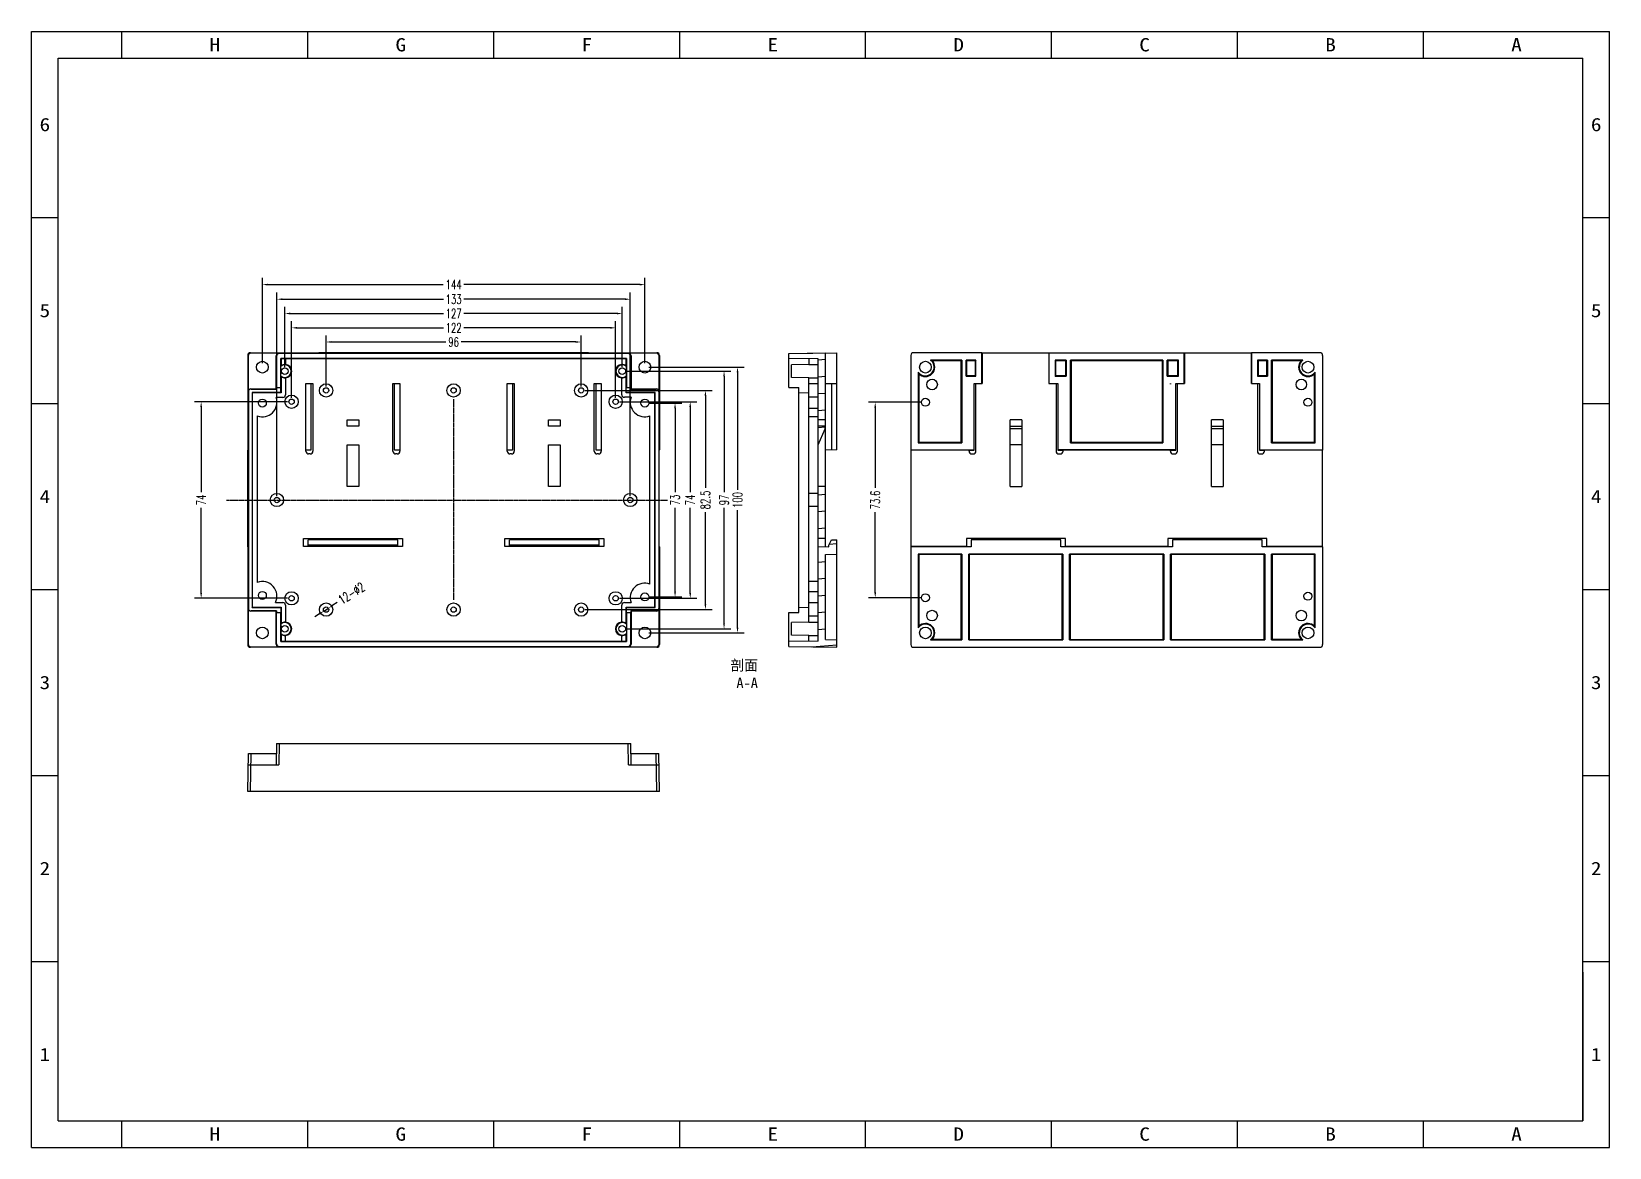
# Model space of a CAD drawing. Header units: millimetres. Extents: x -2018 to 1793, y 1393 to 1813.
# Drawn here: x -830 to -236, y 1393 to 1813 of the extents above; entities that cross this region are included whole.
import ezdxf
from ezdxf.enums import TextEntityAlignment as Align

# ---------------------------------------------------------------- set-up
doc = ezdxf.new("R2010")
doc.units = ezdxf.units.MM
doc.linetypes.add('CENTER', pattern=[0.6, 0.375, -0.075, 0.075, -0.075])
doc.styles.add('romans', font='romans.shx', dxfattribs={"width": 0.67, "bigfont": 'fangsong.shx'})
doc.styles.add('TEXTSTYLE_0', font='txt', dxfattribs={"width": 0.8})
doc.dimstyles.new('MSTD', dxfattribs={"dimtxt": 3.5, "dimasz": 2, "dimexe": 2.5, "dimexo": 1.5, "dimgap": 1, "dimtad": 0, "dimdsep": 46, "dimtxsty": 'romans', "dimcen": 0, "dimclrd": 5, "dimclre": 5, "dimclrt": 3, "dimadec": 1, "dimazin": 0, "dimtfac": 0.5, "dimtmove": 0, "dimatfit": 3, "dimfxl": 1, "dimarcsym": 0})

msp = doc.modelspace()

# ---------------------------------------------------------------- texts
at = {"color": 2, "linetype": 'Continuous', "insert": (-556.187, 1576.137), "char_height": 3.9688, "width": 19.05, "attachment_point": 3}
msp.add_mtext('剖面 A-A', dxfattribs=at)

# ---------------------------------------------------------------- blocks, each defined once
blk = doc.blocks.new('*D147')
at = {"color": 5, "lineweight": -2}
for p, q in [((-1128.89, -1078.18), (-1128.89, -1046.1)), ((-1126.89, -1048.6), (-1060.79, -1048.6)), ((-986.89, -1048.6), (-1052.99, -1048.6)), ((-984.89, -1078.18), (-984.89, -1046.1))]:
    blk.add_line(p, q, dxfattribs=at)
at = {"color": 5}
for points in [[(-1126.89, -1048.27), (-1126.89, -1048.94), (-1128.89, -1048.6)], [(-986.89, -1048.27), (-986.89, -1048.94), (-984.89, -1048.6)]]:
    blk.add_solid(points, dxfattribs=at)
at = {"layer": 'Defpoints', "color": 0}
for p in [(-984.89, -1048.6), (-1128.89, -1079.68), (-984.89, -1079.68)]:
    blk.add_point(p, dxfattribs=at)
at = {"color": 3, "insert": (-1056.89, -1048.6), "char_height": 3.5, "attachment_point": 5, "style": 'romans'}
blk.add_mtext('144', dxfattribs=at)
blk = doc.blocks.new('*D148')
at = {"color": 5, "lineweight": -2}
for p, q in [((-983.39, -1079.68), (-947.51, -1079.68)), ((-950.01, -1081.68), (-950.01, -1125.83)), ((-950.01, -1177.67), (-950.01, -1133.52)), ((-983.39, -1179.67), (-947.51, -1179.67))]:
    blk.add_line(p, q, dxfattribs=at)
at = {"color": 5}
for points in [[(-950.34, -1081.68), (-949.68, -1081.68), (-950.01, -1079.68)], [(-950.34, -1177.67), (-949.68, -1177.67), (-950.01, -1179.67)]]:
    blk.add_solid(points, dxfattribs=at)
at = {"layer": 'Defpoints', "color": 0}
for p in [(-984.89, -1079.68), (-984.89, -1179.67), (-950.01, -1179.67)]:
    blk.add_point(p, dxfattribs=at)
at = {"color": 3, "insert": (-950.01, -1129.67), "char_height": 3.5, "attachment_point": 5, "rotation": 90, "style": 'romans'}
blk.add_mtext('100', dxfattribs=at)
blk = doc.blocks.new('*D149')
at = {"color": 5, "lineweight": -2}
for p, q in [((-983.39, -1093.18), (-971.03, -1093.18)), ((-973.53, -1095.18), (-973.53, -1126.78)), ((-973.53, -1164.17), (-973.53, -1132.57)), ((-983.39, -1166.17), (-971.03, -1166.17))]:
    blk.add_line(p, q, dxfattribs=at)
at = {"color": 5}
for points in [[(-973.87, -1095.18), (-973.2, -1095.18), (-973.53, -1093.18)], [(-973.87, -1164.17), (-973.2, -1164.17), (-973.53, -1166.17)]]:
    blk.add_solid(points, dxfattribs=at)
at = {"layer": 'Defpoints', "color": 0}
for p in [(-984.89, -1093.18), (-984.89, -1166.17), (-973.53, -1166.17)]:
    blk.add_point(p, dxfattribs=at)
at = {"color": 3, "insert": (-973.53, -1129.67), "char_height": 3.5, "attachment_point": 5, "rotation": 90, "style": 'romans'}
blk.add_mtext('73', dxfattribs=at)
blk = doc.blocks.new('*D150')
at = {"color": 5, "lineweight": -2}
for p, q in [((-880.77, -1092.88), (-900.67, -1092.88)), ((-898.17, -1094.88), (-898.17, -1125.1)), ((-898.17, -1164.47), (-898.17, -1134.25)), ((-880.77, -1166.47), (-900.67, -1166.47))]:
    blk.add_line(p, q, dxfattribs=at)
at = {"color": 5}
for points in [[(-898.51, -1094.88), (-897.84, -1094.88), (-898.17, -1092.88)], [(-898.51, -1164.47), (-897.84, -1164.47), (-898.17, -1166.47)]]:
    blk.add_solid(points, dxfattribs=at)
at = {"layer": 'Defpoints', "color": 0}
for p in [(-879.27, -1092.88), (-898.17, -1166.47), (-879.27, -1166.47)]:
    blk.add_point(p, dxfattribs=at)
at = {"color": 3, "insert": (-898.17, -1129.67), "char_height": 3.5, "attachment_point": 5, "rotation": 90, "style": 'romans'}
blk.add_mtext('73.6', dxfattribs=at)
blk = doc.blocks.new('*D151')
at = {"color": 5, "lineweight": -2}
for p, q in [((-1119.39, -1092.67), (-1154.43, -1092.67)), ((-1151.93, -1094.67), (-1151.93, -1126.72)), ((-1151.93, -1164.67), (-1151.93, -1132.63)), ((-1119.39, -1166.67), (-1154.43, -1166.67))]:
    blk.add_line(p, q, dxfattribs=at)
at = {"color": 5}
for points in [[(-1152.27, -1094.67), (-1151.6, -1094.67), (-1151.93, -1092.67)], [(-1152.27, -1164.67), (-1151.6, -1164.67), (-1151.93, -1166.67)]]:
    blk.add_solid(points, dxfattribs=at)
at = {"layer": 'Defpoints', "color": 0}
for p in [(-1117.89, -1092.67), (-1151.93, -1166.67), (-1117.89, -1166.67)]:
    blk.add_point(p, dxfattribs=at)
at = {"color": 3, "insert": (-1151.93, -1129.67), "char_height": 3.5, "attachment_point": 5, "rotation": 90, "style": 'romans'}
blk.add_mtext('74', dxfattribs=at)
blk = doc.blocks.new('*D152')
at = {"color": 5, "lineweight": -2}
for p, q in [((-994.39, -1092.67), (-965.32, -1092.67)), ((-967.82, -1094.67), (-967.82, -1126.72)), ((-967.82, -1164.67), (-967.82, -1132.63)), ((-994.39, -1166.67), (-965.32, -1166.67))]:
    blk.add_line(p, q, dxfattribs=at)
at = {"color": 5}
for points in [[(-968.16, -1094.67), (-967.49, -1094.67), (-967.82, -1092.67)], [(-968.16, -1164.67), (-967.49, -1164.67), (-967.82, -1166.67)]]:
    blk.add_solid(points, dxfattribs=at)
at = {"layer": 'Defpoints', "color": 0}
for p in [(-995.89, -1092.67), (-995.89, -1166.67), (-967.82, -1166.67)]:
    blk.add_point(p, dxfattribs=at)
at = {"color": 3, "insert": (-967.82, -1129.67), "char_height": 3.5, "attachment_point": 5, "rotation": 90, "style": 'romans'}
blk.add_mtext('74', dxfattribs=at)
blk = doc.blocks.new('*D153')
at = {"color": 5, "lineweight": -2}
for p, q in [((-1007.39, -1088.42), (-959.6, -1088.42)), ((-962.1, -1090.42), (-962.1, -1125.1)), ((-962.1, -1168.92), (-962.1, -1134.25)), ((-1007.39, -1170.92), (-959.6, -1170.92))]:
    blk.add_line(p, q, dxfattribs=at)
at = {"color": 5}
for points in [[(-962.43, -1090.42), (-961.76, -1090.42), (-962.1, -1088.42)], [(-962.43, -1168.92), (-961.76, -1168.92), (-962.1, -1170.92)]]:
    blk.add_solid(points, dxfattribs=at)
at = {"layer": 'Defpoints', "color": 0}
for p in [(-1008.89, -1088.42), (-1008.89, -1170.92), (-962.1, -1170.92)]:
    blk.add_point(p, dxfattribs=at)
at = {"color": 3, "insert": (-962.1, -1129.67), "char_height": 3.5, "attachment_point": 5, "rotation": 90, "style": 'romans'}
blk.add_mtext('82.5', dxfattribs=at)
blk = doc.blocks.new('*D154')
at = {"color": 5, "lineweight": -2}
for p, q in [((-991.89, -1081.17), (-952.58, -1081.17)), ((-955.08, -1083.17), (-955.08, -1126.78)), ((-955.08, -1176.17), (-955.08, -1132.57)), ((-991.89, -1178.17), (-952.58, -1178.17))]:
    blk.add_line(p, q, dxfattribs=at)
at = {"color": 5}
for points in [[(-955.41, -1083.17), (-954.75, -1083.17), (-955.08, -1081.17)], [(-955.41, -1176.17), (-954.75, -1176.17), (-955.08, -1178.17)]]:
    blk.add_solid(points, dxfattribs=at)
at = {"layer": 'Defpoints', "color": 0}
for p in [(-993.39, -1081.17), (-993.39, -1178.17), (-955.08, -1178.17)]:
    blk.add_point(p, dxfattribs=at)
at = {"color": 3, "insert": (-955.08, -1129.67), "char_height": 3.5, "attachment_point": 5, "rotation": 90, "style": 'romans'}
blk.add_mtext('97', dxfattribs=at)
blk = doc.blocks.new('*D155')
at = {"color": 5, "lineweight": -2}
for p, q in [((-1120.39, -1079.67), (-1120.39, -1056.99)), ((-993.39, -1079.67), (-993.39, -1056.99)), ((-1118.39, -1059.49), (-1060.74, -1059.49)), ((-995.39, -1059.49), (-1053.04, -1059.49))]:
    blk.add_line(p, q, dxfattribs=at)
at = {"color": 5}
for points in [[(-1118.39, -1059.15), (-1118.39, -1059.82), (-1120.39, -1059.49)], [(-995.39, -1059.15), (-995.39, -1059.82), (-993.39, -1059.49)]]:
    blk.add_solid(points, dxfattribs=at)
at = {"layer": 'Defpoints', "color": 0}
for p in [(-993.39, -1059.49), (-1120.39, -1081.17), (-993.39, -1081.17)]:
    blk.add_point(p, dxfattribs=at)
at = {"color": 3, "insert": (-1056.89, -1059.49), "char_height": 3.5, "attachment_point": 5, "style": 'romans'}
blk.add_mtext('127', dxfattribs=at)
blk = doc.blocks.new('*D156')
at = {"color": 5, "lineweight": -2}
for p, q in [((-1123.39, -1128.17), (-1123.39, -1051.6)), ((-1121.39, -1054.1), (-1060.74, -1054.1)), ((-992.39, -1054.1), (-1053.04, -1054.1)), ((-990.39, -1128.17), (-990.39, -1051.6))]:
    blk.add_line(p, q, dxfattribs=at)
at = {"color": 5}
for points in [[(-1121.39, -1053.77), (-1121.39, -1054.44), (-1123.39, -1054.1)], [(-992.39, -1053.77), (-992.39, -1054.44), (-990.39, -1054.1)]]:
    blk.add_solid(points, dxfattribs=at)
at = {"layer": 'Defpoints', "color": 0}
for p in [(-990.39, -1054.1), (-1123.39, -1129.67), (-990.39, -1129.67)]:
    blk.add_point(p, dxfattribs=at)
at = {"color": 3, "insert": (-1056.89, -1054.1), "char_height": 3.5, "attachment_point": 5, "style": 'romans'}
blk.add_mtext('133', dxfattribs=at)
blk = doc.blocks.new('*D21')
at = {"color": 5, "lineweight": -2}
for p, q in [((-1117.89, -1091.17), (-1117.89, -1062.37)), ((-995.89, -1091.17), (-995.89, -1062.37)), ((-1115.89, -1064.87), (-1060.74, -1064.87)), ((-997.89, -1064.87), (-1053.04, -1064.87))]:
    blk.add_line(p, q, dxfattribs=at)
at = {"color": 5}
for points in [[(-1115.89, -1064.54), (-1115.89, -1065.2), (-1117.89, -1064.87)], [(-997.89, -1064.54), (-997.89, -1065.2), (-995.89, -1064.87)]]:
    blk.add_solid(points, dxfattribs=at)
at = {"layer": 'Defpoints', "color": 0}
for p in [(-995.89, -1064.87), (-1117.89, -1092.67), (-995.89, -1092.67)]:
    blk.add_point(p, dxfattribs=at)
at = {"color": 3, "insert": (-1056.89, -1064.87), "char_height": 3.5, "attachment_point": 5, "style": 'romans'}
blk.add_mtext('122', dxfattribs=at)
blk = doc.blocks.new('*D157')
at = {"color": 5, "lineweight": -2}
for p, q in [((-1104.89, -1086.92), (-1104.89, -1067.7)), ((-1008.89, -1086.92), (-1008.89, -1067.7)), ((-1102.89, -1070.2), (-1059.79, -1070.2)), ((-1010.89, -1070.2), (-1053.99, -1070.2))]:
    blk.add_line(p, q, dxfattribs=at)
at = {"color": 5}
for points in [[(-1102.89, -1069.87), (-1102.89, -1070.53), (-1104.89, -1070.2)], [(-1010.89, -1069.87), (-1010.89, -1070.53), (-1008.89, -1070.2)]]:
    blk.add_solid(points, dxfattribs=at)
at = {"layer": 'Defpoints', "color": 0}
for p in [(-1008.89, -1070.2), (-1104.89, -1088.42), (-1008.89, -1088.42)]:
    blk.add_point(p, dxfattribs=at)
at = {"color": 3, "insert": (-1056.89, -1070.2), "char_height": 3.5, "attachment_point": 5, "style": 'romans'}
blk.add_mtext('96', dxfattribs=at)
blk = doc.blocks.new('*D97')
at = {"color": 5, "lineweight": -2}
for p, q in [((-1100.68, -1168.23), (-1102.36, -1169.31)), ((-1107.42, -1172.54), (-1109.1, -1173.62)), ((-1105.73, -1171.46), (-1104.05, -1170.39))]:
    blk.add_line(p, q, dxfattribs=at)
at = {"color": 5}
for points in [[(-1102.54, -1169.03), (-1102.18, -1169.59), (-1104.05, -1170.39)], [(-1107.59, -1172.26), (-1107.24, -1172.82), (-1105.73, -1171.46)]]:
    blk.add_solid(points, dxfattribs=at)
at = {"layer": 'Defpoints', "color": 0}
for p in [(-1105.73, -1171.46), (-1104.05, -1170.39)]:
    blk.add_point(p, dxfattribs=at)
at = {"color": 3, "insert": (-1095.32, -1164.8), "char_height": 3.5, "attachment_point": 5, "rotation": 32.64669, "style": 'romans'}
blk.add_mtext('12-∅2', dxfattribs=at)
blk = doc.blocks.new('SUN_6HWZ35TKK40GSGJE8VEUYAXIAKM')
at = {"color": 7, "linetype": 'Continuous'}
for p, q in [((-594, 420), (0, 420)), ((-594, 0), (-594, 420)), ((-560, 410), (-560, 420)), ((-490, 410), (-490, 420)), ((-420, 410), (-420, 420)), ((-350, 410), (-350, 420)), ((-280, 410), (-280, 420)), ((-210, 410), (-210, 420)), ((-140, 410), (-140, 420)), ((-70, 410), (-70, 420)), ((0, 0), (0, 420)), ((-584, 410), (-10, 410)), ((-584, 10), (-584, 410)), ((-10, 10), (-10, 410)), ((-594, 350), (-584, 350)), ((-10, 350), (0, 350)), ((-594, 280), (-584, 280)), ((-10, 280), (0, 280)), ((-594, 210), (-584, 210)), ((-10, 210), (0, 210)), ((-594, 140), (-584, 140)), ((-10, 140), (0, 140)), ((-594, 70), (-584, 70)), ((-10, 70), (0, 70)), ((-584, 10), (-10, 10)), ((-560, 0), (-560, 10)), ((-490, 0), (-490, 10)), ((-420, 0), (-420, 10)), ((-350, 0), (-350, 10)), ((-280, 0), (-280, 10)), ((-210, 0), (-210, 10)), ((-140, 0), (-140, 10)), ((-70, 0), (-70, 10)), ((-594, 0), (0, 0))]:
    blk.add_line(p, q, dxfattribs=at)
at = {"color": 2, "linetype": 'Continuous', "style": 'TEXTSTYLE_0'}
for s, width, p, p2 in [('H', 1.2, (-526.99, 412.53), (-522.99, 412.53)), ('G', 1.12, (-456.99, 412.53), (-452.99, 412.53)), ('F', 1.292308, (-386.99, 412.53), (-382.99, 412.53)), ('E', 1.292308, (-316.99, 412.53), (-312.99, 412.53)), ('D', 1.2, (-246.99, 412.53), (-242.99, 412.53)), ('C', 1.12, (-176.99, 412.53), (-172.99, 412.53)), ('B', 1.2, (-106.99, 412.53), (-102.99, 412.53)), ('A', 1.05, (-36.99, 412.53), (-32.99, 412.53)), ('6', 1.292308, (-590.99, 382.5), (-586.99, 382.5)), ('6', 1.292308, (-6.99, 382.5), (-2.99, 382.5)), ('5', 1.2, (-590.99, 312.5), (-586.99, 312.5)), ('5', 1.2, (-6.99, 312.5), (-2.99, 312.5)), ('4', 1.12, (-590.99, 242.5), (-586.99, 242.5)), ('4', 1.12, (-6.99, 242.5), (-2.99, 242.5)), ('3', 1.2, (-590.99, 172.5), (-586.99, 172.5)), ('3', 1.2, (-6.99, 172.5), (-2.99, 172.5)), ('2', 1.2, (-590.99, 102.5), (-586.99, 102.5)), ('2', 1.2, (-6.99, 102.5), (-2.99, 102.5)), ('1', 3.36, (-590.99, 32.5), (-586.99, 32.5)), ('1', 3.36, (-6.99, 32.5), (-2.99, 32.5)), ('H', 1.2, (-526.99, 2.53), (-522.99, 2.53)), ('G', 1.12, (-456.99, 2.53), (-452.99, 2.53)), ('F', 1.292308, (-386.99, 2.53), (-382.99, 2.53)), ('E', 1.292308, (-316.99, 2.53), (-312.99, 2.53)), ('D', 1.2, (-246.99, 2.53), (-242.99, 2.53)), ('C', 1.12, (-176.99, 2.53), (-172.99, 2.53)), ('B', 1.2, (-106.99, 2.53), (-102.99, 2.53)), ('A', 1.05, (-36.99, 2.53), (-32.99, 2.53))]:
    blk.add_text(s, height=5, dxfattribs=dict(at, width=width)).set_placement(p, p2, align=Align.FIT)

# ---------------------------------------------------------------- dimensions: what is measured, and where the dimension line sits
for base, p1, p2, picture, middle, set_off in [((-598.743, 1717.4294), (-742.7478, 1686.3557), (-598.743, 1686.3557), '*D147', (-670.7454, 1717.4294), (386.1436, 2766.0322)), ((-604.245, 1711.929), (-737.245, 1636.357), (-604.245, 1636.357), '*D156', (-670.745, 1711.929), (386.144, 2766.032)), ((-607.2477, 1706.5453), (-734.2431, 1684.8575), (-607.2477, 1684.8575), '*D155', (-670.7454, 1706.5453), (386.1436, 2766.0322)), ((-609.745, 1701.162), (-731.745, 1673.357), (-609.745, 1673.357), '*D21', (-670.745, 1701.162), (386.144, 2766.032)), ((-622.745, 1695.834), (-718.745, 1677.607), (-622.745, 1677.607), '*D157', (-670.745, 1695.834), (386.144, 2766.032))]:
    dim = msp.add_linear_dim(base=base, p1=p1, p2=p2, dimstyle='MSTD')
    dim.commit()
    dim.dimension.update_dxf_attribs({"geometry": picture, "text_midpoint": middle, "insert": set_off})
for base, p1, p2, picture, middle in [((-568.935, 1587.857), (-607.248, 1684.857), (-607.248, 1587.857), '*D154', (-568.935, 1636.357)), ((-563.867, 1586.359), (-598.743, 1686.356), (-598.743, 1586.359), '*D148', (-563.867, 1636.357)), ((-575.953, 1595.107), (-622.745, 1677.607), (-622.745, 1595.107), '*D153', (-575.953, 1636.357)), ((-765.791, 1599.357), (-731.745, 1673.357), (-731.745, 1599.357), '*D151', (-765.791, 1636.357)), ((-581.678, 1599.357), (-609.745, 1673.357), (-609.745, 1599.357), '*D152', (-581.678, 1636.357)), ((-587.389, 1599.859), (-598.743, 1672.856), (-598.743, 1599.859), '*D149', (-587.389, 1636.357)), ((-512.029, 1599.559), (-493.124, 1673.156), (-493.124, 1599.559), '*D150', (-512.029, 1636.357))]:
    dim = msp.add_linear_dim(base=base, p1=p1, p2=p2, angle=90, dimstyle='MSTD')
    dim.commit()
    dim.dimension.update_dxf_attribs({"geometry": picture, "text_midpoint": middle, "insert": (386.144, 2766.032)})
dim = msp.add_diameter_dim_2p(p1=(-719.587, 1594.568), p2=(-717.903, 1595.647), text='12-<>', dimstyle='MSTD')
dim.commit()
dim.dimension.update_dxf_attribs({"geometry": '*D97', "text_midpoint": (-709.18, 1601.236), "insert": (386.144, 2766.032)})

# ---------------------------------------------------------------- hatches: boundary and pattern name
at = {"linetype": 'Continuous'}
h = msp.add_hatch(dxfattribs=at)
h.set_pattern_fill('A', color=2, scale=6.315729, angle=5, style=0, pattern_type=0)
h.set_pattern_definition([(5, (-950.22, 1392.674), (-0.55045, 6.291696), [])])
edge = h.paths.add_edge_path()
edge.add_line((-544.525, 1581.229), (-544.525, 1583.075))
edge.add_line((-533.525, 1583.267), (-544.525, 1583.075))
edge.add_line((-533.525, 1583.267), (-533.525, 1618.857))
edge.add_line((-533.525, 1618.857), (-529.526, 1618.787))
edge.add_line((-529.526, 1618.787), (-529.526, 1619.308))
edge.add_line((-529.526, 1619.308), (-528.526, 1621.308))
edge.add_line((-528.526, 1621.308), (-526.526, 1621.308))
edge.add_line((-526.526, 1616.028), (-526.526, 1621.308))
edge.add_line((-530.726, 1615.808), (-526.526, 1616.028))
edge.add_line((-530.726, 1583.915), (-530.726, 1615.808))
edge.add_line((-530.726, 1583.915), (-526.526, 1583.695))
edge.add_line((-526.526, 1580.915), (-526.526, 1583.695))
edge.add_line((-544.525, 1581.229), (-526.526, 1580.915))
edge = h.paths.add_edge_path()
edge.add_line((-544.525, 1689.64), (-544.525, 1691.486))
edge.add_line((-544.525, 1691.486), (-530.726, 1691.726))
edge.add_line((-530.726, 1666.506), (-530.726, 1691.726))
edge.add_line((-530.726, 1666.506), (-533.525, 1666.506))
edge.add_line((-533.525, 1666.506), (-533.525, 1689.448))
edge.add_line((-533.525, 1689.448), (-544.525, 1689.64))
edge = h.paths.add_edge_path()
edge.add_line((-530.726, 1621.908), (-533.525, 1621.908))
edge.add_line((-533.525, 1621.908), (-533.525, 1641.407))
edge.add_line((-530.726, 1641.407), (-533.525, 1641.407))
edge.add_line((-530.726, 1621.908), (-530.726, 1641.407))
edge = h.paths.add_edge_path()
edge.add_line((-530.926, 1664.106), (-533.525, 1664.106))
edge.add_line((-530.926, 1663.142), (-530.926, 1664.106))
edge.add_line((-533.525, 1657.108), (-530.926, 1663.142))
edge.add_line((-533.525, 1657.108), (-533.525, 1664.106))

# ---------------------------------------------------------------- linework, layer by layer
at = {"color": 7, "linetype": 'Continuous'}
for p, q in [((-748.245, 1690.8), (-748.245, 1655.181)), ((-748.245, 1690.8), (-748.071, 1690.625)), ((-748.071, 1690.625), (-748.071, 1677.209)), ((-747.246, 1691.8), (-747.071, 1691.625)), ((-747.246, 1691.8), (-721.517, 1691.8)), ((-736.545, 1691.625), (-747.071, 1691.625)), ((-737.545, 1678.208), (-737.545, 1690.625)), ((-737.545, 1690.625), (-737.405, 1690.486)), ((-737.405, 1690.486), (-737.405, 1678.657)), ((-736.545, 1691.625), (-736.405, 1691.486)), ((-605.085, 1691.486), (-736.405, 1691.486)), ((-735.824, 1678.657), (-735.824, 1689.64)), ((-735.824, 1689.64), (-735.693, 1689.509)), ((-605.667, 1689.64), (-735.824, 1689.64)), ((-735.693, 1689.509), (-735.693, 1686.882)), ((-734.032, 1689.509), (-735.693, 1689.509)), ((-734.032, 1689.509), (-734.032, 1687.339)), ((-607.459, 1689.448), (-734.032, 1689.448)), ((-721.444, 1691.726), (-721.517, 1691.8)), ((-696.244, 1691.726), (-721.444, 1691.726)), ((-696.171, 1691.8), (-696.244, 1691.726)), ((-645.32, 1691.8), (-696.171, 1691.8)), ((-645.246, 1691.726), (-645.32, 1691.8)), ((-620.047, 1691.726), (-645.246, 1691.726)), ((-619.974, 1691.8), (-620.047, 1691.726)), ((-619.974, 1691.8), (-594.245, 1691.8)), ((-607.459, 1689.509), (-607.459, 1687.339)), ((-605.798, 1689.509), (-607.459, 1689.509)), ((-605.667, 1689.64), (-605.798, 1689.509)), ((-605.798, 1686.882), (-605.798, 1689.509)), ((-605.667, 1689.64), (-605.667, 1678.657)), ((-605.085, 1691.486), (-604.946, 1691.625)), ((-594.42, 1691.625), (-604.946, 1691.625)), ((-604.086, 1690.486), (-603.946, 1690.625)), ((-604.086, 1690.486), (-604.086, 1678.657)), ((-603.946, 1690.625), (-603.946, 1678.208)), ((-594.245, 1691.8), (-594.42, 1691.625)), ((-593.245, 1690.8), (-593.42, 1690.625)), ((-593.42, 1677.209), (-593.42, 1690.625)), ((-593.245, 1690.8), (-593.245, 1655.181)), ((-544.525, 1691.486), (-526.526, 1691.8)), ((-544.525, 1691.486), (-530.726, 1691.726)), ((-544.525, 1689.64), (-544.525, 1691.486)), ((-544.525, 1678.657), (-544.525, 1691.486)), ((-533.525, 1689.448), (-544.525, 1689.64)), ((-533.525, 1689.448), (-544.525, 1689.64)), ((-537.025, 1687.348), (-543.525, 1687.234)), ((-543.525, 1682.481), (-543.525, 1687.234)), ((-537.025, 1689.509), (-537.025, 1687.339)), ((-537.025, 1687.339), (-533.525, 1687.4)), ((-533.525, 1666.506), (-533.525, 1689.448)), ((-533.525, 1583.267), (-533.525, 1689.448)), ((-530.726, 1666.506), (-530.726, 1691.726)), ((-530.726, 1618.808), (-530.726, 1691.726)), ((-526.526, 1655.181), (-526.526, 1691.8)), ((-498.622, 1690.8), (-498.622, 1655.181)), ((-471.894, 1691.8), (-497.622, 1691.8)), ((-490.527, 1688.359), (-491.211, 1689.02)), ((-479.4, 1689.02), (-491.211, 1689.02)), ((-479.636, 1688.784), (-490.582, 1688.784)), ((-479.4, 1689.02), (-479.636, 1688.784)), ((-479.636, 1658.124), (-479.636, 1688.784)), ((-479.4, 1689.02), (-479.4, 1657.888)), ((-477.84, 1682.986), (-477.84, 1689.02)), ((-477.62, 1688.8), (-477.84, 1689.02)), ((-474.1, 1689.02), (-477.84, 1689.02)), ((-477.62, 1688.8), (-477.62, 1683.206)), ((-474.32, 1688.8), (-477.62, 1688.8)), ((-474.1, 1689.02), (-474.32, 1688.8)), ((-474.32, 1683.206), (-474.32, 1688.8)), ((-474.1, 1682.986), (-474.1, 1689.02)), ((-471.894, 1680.206), (-471.894, 1691.8)), ((-471.894, 1691.8), (-471.82, 1691.726)), ((-471.82, 1691.726), (-471.82, 1680.206)), ((-471.82, 1691.726), (-446.621, 1691.726)), ((-446.621, 1691.726), (-446.548, 1691.8)), ((-446.621, 1691.726), (-446.621, 1680.206)), ((-446.548, 1680.206), (-446.548, 1691.8)), ((-446.548, 1691.8), (-395.696, 1691.8)), ((-444.341, 1689.02), (-444.341, 1682.986)), ((-444.341, 1689.02), (-444.121, 1688.8)), ((-440.101, 1689.02), (-444.341, 1689.02)), ((-444.121, 1688.8), (-444.121, 1683.206)), ((-440.321, 1688.8), (-444.121, 1688.8)), ((-440.321, 1688.8), (-440.101, 1689.02)), ((-440.321, 1683.206), (-440.321, 1688.8)), ((-440.101, 1689.02), (-440.101, 1682.986)), ((-438.541, 1657.888), (-438.541, 1689.02)), ((-438.321, 1688.8), (-438.541, 1689.02)), ((-403.703, 1689.02), (-438.541, 1689.02)), ((-438.321, 1688.8), (-438.321, 1658.108)), ((-403.923, 1688.8), (-438.321, 1688.8)), ((-403.923, 1688.8), (-403.703, 1689.02)), ((-403.923, 1658.108), (-403.923, 1688.8)), ((-403.703, 1689.02), (-403.703, 1657.888)), ((-402.143, 1682.986), (-402.143, 1689.02)), ((-397.903, 1689.02), (-402.143, 1689.02)), ((-401.923, 1688.8), (-402.143, 1689.02)), ((-401.923, 1688.8), (-401.923, 1683.206)), ((-398.123, 1688.8), (-401.923, 1688.8)), ((-397.903, 1689.02), (-398.123, 1688.8)), ((-398.123, 1683.206), (-398.123, 1688.8)), ((-397.903, 1682.986), (-397.903, 1689.02)), ((-395.696, 1680.206), (-395.696, 1691.8)), ((-395.696, 1691.8), (-395.623, 1691.726)), ((-395.623, 1691.726), (-395.623, 1680.206)), ((-395.623, 1691.726), (-370.424, 1691.726)), ((-370.424, 1691.726), (-370.351, 1691.8)), ((-370.424, 1691.726), (-370.424, 1680.206)), ((-370.351, 1680.206), (-370.351, 1691.8)), ((-344.622, 1691.8), (-370.351, 1691.8)), ((-364.404, 1689.02), (-368.144, 1689.02)), ((-368.144, 1689.02), (-368.144, 1682.986)), ((-368.144, 1689.02), (-367.924, 1688.8)), ((-364.624, 1688.8), (-367.924, 1688.8)), ((-367.924, 1688.8), (-367.924, 1683.206)), ((-364.624, 1688.8), (-364.404, 1689.02)), ((-364.624, 1683.206), (-364.624, 1688.8)), ((-364.404, 1689.02), (-364.404, 1682.986)), ((-351.033, 1689.02), (-362.844, 1689.02)), ((-362.844, 1657.888), (-362.844, 1689.02)), ((-362.844, 1689.02), (-362.608, 1688.784)), ((-351.662, 1688.784), (-362.608, 1688.784)), ((-362.608, 1688.784), (-362.608, 1658.124)), ((-343.622, 1690.8), (-343.622, 1655.181)), ((-735.807, 1683.067), (-735.807, 1686.648)), ((-735.693, 1682.833), (-735.693, 1676.706)), ((-734.032, 1682.376), (-734.032, 1675.945)), ((-607.459, 1676.006), (-607.459, 1682.376)), ((-605.798, 1676.706), (-605.798, 1682.833)), ((-605.684, 1683.067), (-605.684, 1686.648)), ((-537.025, 1682.367), (-543.525, 1682.481)), ((-537.025, 1590.339), (-537.025, 1682.376)), ((-537.025, 1682.376), (-533.525, 1682.315)), ((-495.842, 1684.519), (-495.842, 1657.888)), ((-495.606, 1683.866), (-495.606, 1658.124)), ((-477.62, 1683.206), (-477.84, 1682.986)), ((-477.84, 1682.986), (-474.1, 1682.986)), ((-477.62, 1683.206), (-474.32, 1683.206)), ((-474.1, 1682.986), (-474.32, 1683.206)), ((-444.341, 1682.986), (-444.121, 1683.206)), ((-444.341, 1682.986), (-440.101, 1682.986)), ((-444.121, 1683.206), (-440.321, 1683.206)), ((-440.321, 1683.206), (-440.101, 1682.986)), ((-401.923, 1683.206), (-402.143, 1682.986)), ((-402.143, 1682.986), (-397.903, 1682.986)), ((-401.923, 1683.206), (-398.123, 1683.206)), ((-397.903, 1682.986), (-398.123, 1683.206)), ((-368.144, 1682.986), (-367.924, 1683.206)), ((-368.144, 1682.986), (-364.404, 1682.986)), ((-367.924, 1683.206), (-364.624, 1683.206)), ((-364.624, 1683.206), (-364.404, 1682.986)), ((-347.043, 1683.817), (-346.402, 1684.519)), ((-346.638, 1658.124), (-346.638, 1683.866)), ((-346.402, 1657.888), (-346.402, 1684.519)), ((-747.996, 1677.134), (-748.071, 1677.209)), ((-747.996, 1677.134), (-747.996, 1595.581)), ((-746.996, 1678.133), (-747.071, 1678.208)), ((-747.071, 1678.208), (-737.545, 1678.208)), ((-746.996, 1678.133), (-737.47, 1678.133)), ((-746.609, 1676.772), (-746.609, 1595.943)), ((-746.609, 1676.772), (-746.543, 1676.706)), ((-735.759, 1676.772), (-746.609, 1676.772)), ((-746.543, 1676.706), (-746.543, 1596.009)), ((-735.693, 1676.706), (-746.543, 1676.706)), ((-737.47, 1678.133), (-737.545, 1678.208)), ((-737.47, 1678.133), (-737.47, 1678.657)), ((-737.47, 1678.657), (-735.759, 1678.657)), ((-735.759, 1676.772), (-735.759, 1678.657)), ((-735.759, 1676.772), (-735.693, 1676.706)), ((-726.343, 1654.707), (-726.343, 1680.206)), ((-726.343, 1680.206), (-723.719, 1680.206)), ((-724.443, 1680.206), (-724.443, 1655.147)), ((-723.719, 1680.206), (-723.719, 1654.707)), ((-693.57, 1654.707), (-693.57, 1680.206)), ((-693.57, 1680.206), (-690.945, 1680.206)), ((-692.945, 1655.147), (-692.945, 1680.206)), ((-691.045, 1680.206), (-691.044, 1679.917)), ((-691.044, 1679.917), (-690.945, 1679.917)), ((-690.945, 1680.206), (-690.945, 1654.707)), ((-650.546, 1654.707), (-650.546, 1680.206)), ((-650.546, 1680.206), (-647.921, 1680.206)), ((-648.546, 1680.206), (-648.546, 1655.147)), ((-647.921, 1680.206), (-647.921, 1654.707)), ((-617.772, 1654.707), (-617.772, 1680.206)), ((-617.772, 1680.206), (-615.147, 1680.206)), ((-617.047, 1655.147), (-617.047, 1680.206)), ((-615.147, 1680.206), (-615.147, 1654.707)), ((-605.731, 1676.772), (-605.798, 1676.706)), ((-594.948, 1676.706), (-605.798, 1676.706)), ((-605.731, 1678.657), (-604.021, 1678.657)), ((-605.731, 1676.772), (-605.731, 1678.657)), ((-594.882, 1676.772), (-605.731, 1676.772)), ((-604.021, 1678.133), (-604.021, 1678.657)), ((-604.021, 1678.133), (-603.946, 1678.208)), ((-604.021, 1678.133), (-594.495, 1678.133)), ((-603.946, 1678.208), (-594.42, 1678.208)), ((-594.882, 1676.772), (-594.948, 1676.706)), ((-594.948, 1596.009), (-594.948, 1676.706)), ((-594.882, 1595.943), (-594.882, 1676.772)), ((-594.42, 1678.208), (-594.495, 1678.133)), ((-593.42, 1677.209), (-593.495, 1677.134)), ((-593.495, 1677.134), (-593.495, 1595.581)), ((-544.525, 1678.657), (-540.825, 1678.657)), ((-540.825, 1594.057), (-540.825, 1678.657)), ((-540.825, 1676.772), (-537.025, 1676.706)), ((-533.525, 1680.107), (-537.025, 1680.107)), ((-533.525, 1675.107), (-537.025, 1675.107)), ((-530.726, 1680.206), (-526.526, 1680.206)), ((-528.526, 1680.206), (-528.526, 1655.147)), ((-474.82, 1655.147), (-474.82, 1680.206)), ((-474.82, 1680.206), (-471.82, 1680.206)), ((-474.095, 1654.707), (-474.095, 1680.206)), ((-446.621, 1680.206), (-443.321, 1680.206)), ((-443.946, 1680.206), (-443.946, 1654.707)), ((-443.321, 1680.206), (-443.321, 1655.147)), ((-400.923, 1679.917), (-400.923, 1680.206)), ((-400.923, 1680.206), (-400.823, 1680.206)), ((-400.824, 1679.917), (-400.923, 1679.917)), ((-400.823, 1680.206), (-400.824, 1679.917)), ((-398.923, 1655.147), (-398.923, 1680.206)), ((-398.923, 1680.206), (-395.623, 1680.206)), ((-398.298, 1654.707), (-398.298, 1680.206)), ((-370.424, 1680.206), (-367.424, 1680.206)), ((-368.149, 1680.206), (-368.149, 1654.707)), ((-367.424, 1680.206), (-367.424, 1655.147)), ((-735.032, 1674.945), (-737.547, 1674.945)), ((-603.923, 1675.006), (-606.459, 1675.006)), ((-533.525, 1670.857), (-537.025, 1670.857)), ((-744.637, 1667.991), (-744.637, 1605.324)), ((-710.844, 1664.106), (-710.844, 1666.506)), ((-710.844, 1666.506), (-706.444, 1666.506)), ((-706.444, 1664.106), (-710.844, 1664.106)), ((-706.444, 1666.506), (-706.444, 1664.106)), ((-635.047, 1664.106), (-635.047, 1666.506)), ((-635.047, 1666.506), (-630.647, 1666.506)), ((-630.647, 1664.106), (-635.047, 1664.106)), ((-630.647, 1666.506), (-630.647, 1664.106)), ((-596.854, 1604.724), (-596.854, 1667.991)), ((-533.525, 1667.656), (-537.025, 1667.656)), ((-530.726, 1666.506), (-533.525, 1666.506)), ((-530.726, 1666.506), (-533.525, 1666.506)), ((-530.926, 1664.106), (-533.525, 1664.106)), ((-533.525, 1657.108), (-533.525, 1664.106)), ((-530.926, 1664.106), (-533.525, 1664.106)), ((-530.926, 1663.142), (-530.926, 1664.106)), ((-530.926, 1663.142), (-530.926, 1664.106)), ((-461.221, 1641.407), (-461.221, 1666.506)), ((-456.821, 1666.506), (-461.221, 1666.506)), ((-461.221, 1664.106), (-456.821, 1664.106)), ((-456.821, 1666.506), (-456.821, 1641.407)), ((-381.024, 1666.506), (-385.423, 1666.506)), ((-385.423, 1641.407), (-385.423, 1666.506)), ((-385.423, 1664.106), (-381.024, 1664.106)), ((-381.024, 1666.506), (-381.024, 1641.407)), ((-533.525, 1657.108), (-530.926, 1663.142)), ((-533.525, 1657.108), (-530.926, 1663.142)), ((-495.842, 1657.888), (-495.606, 1658.124)), ((-495.842, 1657.888), (-479.4, 1657.888)), ((-495.606, 1658.124), (-479.636, 1658.124)), ((-479.4, 1657.888), (-479.636, 1658.124)), ((-456.821, 1663.142), (-461.221, 1663.142)), ((-438.541, 1657.888), (-438.321, 1658.108)), ((-438.541, 1657.888), (-403.703, 1657.888)), ((-438.321, 1658.108), (-403.923, 1658.108)), ((-403.703, 1657.888), (-403.923, 1658.108)), ((-381.024, 1663.142), (-385.423, 1663.142)), ((-362.844, 1657.888), (-362.608, 1658.124)), ((-362.844, 1657.888), (-346.402, 1657.888)), ((-362.608, 1658.124), (-346.638, 1658.124)), ((-346.402, 1657.888), (-346.638, 1658.124)), ((-748.245, 1655.181), (-748.172, 1655.108)), ((-748.172, 1618.808), (-748.172, 1655.108)), ((-724.443, 1655.147), (-726.343, 1655.147)), ((-724.719, 1653.707), (-725.343, 1653.707)), ((-710.844, 1641.407), (-710.844, 1657.108)), ((-710.844, 1657.107), (-706.444, 1657.107)), ((-706.444, 1657.108), (-706.444, 1641.407)), ((-690.945, 1655.147), (-692.945, 1655.147)), ((-691.945, 1653.707), (-692.57, 1653.707)), ((-648.546, 1655.147), (-650.546, 1655.147)), ((-648.921, 1653.707), (-649.546, 1653.707)), ((-635.047, 1641.407), (-635.047, 1657.108)), ((-635.047, 1657.107), (-630.647, 1657.107)), ((-630.647, 1657.108), (-630.647, 1641.407)), ((-615.147, 1655.147), (-617.047, 1655.147)), ((-616.147, 1653.707), (-616.772, 1653.707)), ((-593.245, 1655.181), (-593.319, 1655.108)), ((-593.319, 1618.808), (-593.319, 1655.108)), ((-526.526, 1655.181), (-530.726, 1655.108)), ((-498.622, 1655.181), (-498.549, 1655.108)), ((-498.622, 1655.181), (-474.82, 1655.181)), ((-498.549, 1618.808), (-498.549, 1655.108)), ((-476.72, 1655.108), (-498.549, 1655.108)), ((-476.72, 1654.707), (-476.72, 1655.147)), ((-476.72, 1655.147), (-474.82, 1655.147)), ((-475.72, 1653.707), (-475.095, 1653.707)), ((-456.821, 1657.107), (-461.221, 1657.107)), ((-398.923, 1655.181), (-443.321, 1655.181)), ((-443.321, 1655.147), (-441.321, 1655.147)), ((-442.946, 1653.707), (-442.321, 1653.707)), ((-441.321, 1654.707), (-441.321, 1655.147)), ((-400.923, 1655.108), (-441.321, 1655.108)), ((-400.923, 1655.147), (-398.923, 1655.147)), ((-400.923, 1654.707), (-400.923, 1655.147)), ((-399.923, 1653.707), (-399.298, 1653.707)), ((-381.024, 1657.107), (-385.423, 1657.107)), ((-367.424, 1655.181), (-343.622, 1655.181)), ((-367.424, 1655.147), (-365.524, 1655.147)), ((-367.149, 1653.707), (-366.524, 1653.707)), ((-365.524, 1654.707), (-365.524, 1655.147)), ((-343.695, 1655.108), (-365.524, 1655.108)), ((-343.622, 1655.181), (-343.695, 1655.108)), ((-343.695, 1618.808), (-343.695, 1655.108)), ((-706.444, 1641.407), (-710.844, 1641.407)), ((-630.647, 1641.407), (-635.047, 1641.407)), ((-533.525, 1621.908), (-533.525, 1641.407)), ((-530.726, 1641.407), (-533.525, 1641.407)), ((-530.726, 1641.407), (-533.525, 1641.407)), ((-530.726, 1621.908), (-530.726, 1641.407)), ((-461.221, 1641.407), (-456.821, 1641.407)), ((-385.423, 1641.407), (-381.024, 1641.407)), ((-533.525, 1638.857), (-537.025, 1638.857)), ((-533.525, 1633.857), (-537.025, 1633.857)), ((-727.243, 1618.857), (-727.243, 1621.908)), ((-727.243, 1621.908), (-690.045, 1621.908)), ((-690.045, 1621.908), (-690.045, 1618.857)), ((-651.446, 1621.908), (-614.247, 1621.908)), ((-651.446, 1618.857), (-651.446, 1621.908)), ((-614.247, 1621.908), (-614.247, 1618.857)), ((-530.726, 1621.908), (-533.525, 1621.908)), ((-530.726, 1621.908), (-533.525, 1621.908)), ((-477.62, 1621.908), (-477.62, 1618.808)), ((-440.421, 1621.908), (-477.62, 1621.908)), ((-440.421, 1618.808), (-440.421, 1621.908)), ((-364.624, 1621.908), (-401.823, 1621.908)), ((-401.823, 1621.908), (-401.823, 1618.808)), ((-364.624, 1618.808), (-364.624, 1621.908)), ((-748.245, 1618.735), (-748.172, 1618.808)), ((-748.245, 1618.735), (-748.245, 1581.915)), ((-690.045, 1618.857), (-727.243, 1618.857)), ((-725.543, 1618.857), (-725.543, 1621.308)), ((-691.745, 1621.308), (-725.543, 1621.308)), ((-691.745, 1619.308), (-725.543, 1619.308)), ((-691.745, 1618.857), (-691.745, 1621.308)), ((-614.247, 1618.857), (-651.446, 1618.857)), ((-615.947, 1621.308), (-649.746, 1621.308)), ((-649.746, 1618.857), (-649.746, 1621.308)), ((-615.947, 1619.308), (-649.746, 1619.308)), ((-615.947, 1618.857), (-615.947, 1621.308)), ((-593.245, 1618.735), (-593.319, 1618.808)), ((-593.245, 1618.735), (-593.245, 1581.915)), ((-533.525, 1583.267), (-533.525, 1618.857)), ((-533.525, 1618.857), (-529.526, 1618.787)), ((-533.525, 1618.857), (-529.526, 1618.787)), ((-530.726, 1615.808), (-526.526, 1616.028)), ((-530.726, 1615.808), (-526.526, 1616.028)), ((-530.726, 1583.915), (-530.726, 1615.808)), ((-530.726, 1583.915), (-530.726, 1615.808)), ((-529.526, 1619.308), (-528.526, 1621.308)), ((-529.526, 1619.308), (-528.526, 1621.308)), ((-529.526, 1618.787), (-529.526, 1619.308)), ((-529.526, 1618.787), (-529.526, 1619.308)), ((-528.526, 1621.308), (-526.526, 1621.308)), ((-528.526, 1621.308), (-526.526, 1621.308)), ((-526.526, 1616.028), (-526.526, 1621.308)), ((-526.526, 1580.915), (-526.526, 1621.308)), ((-498.622, 1618.735), (-498.549, 1618.808)), ((-498.622, 1618.735), (-498.622, 1581.915)), ((-475.92, 1618.735), (-498.622, 1618.735)), ((-477.62, 1618.808), (-498.549, 1618.808)), ((-495.842, 1616.028), (-495.842, 1588.195)), ((-495.842, 1616.028), (-495.606, 1615.792)), ((-479.402, 1616.028), (-495.842, 1616.028)), ((-495.606, 1615.792), (-495.606, 1588.849)), ((-479.638, 1615.792), (-495.606, 1615.792)), ((-479.638, 1615.792), (-479.402, 1616.028)), ((-479.638, 1583.931), (-479.638, 1615.792)), ((-479.402, 1616.028), (-479.402, 1583.695)), ((-477.62, 1618.857), (-475.92, 1618.857)), ((-476.842, 1583.695), (-476.842, 1616.028)), ((-476.622, 1615.808), (-476.842, 1616.028)), ((-441.402, 1616.028), (-476.842, 1616.028)), ((-476.622, 1615.808), (-476.622, 1583.915)), ((-441.622, 1615.808), (-476.622, 1615.808)), ((-475.92, 1621.308), (-475.92, 1618.735)), ((-442.121, 1621.308), (-475.92, 1621.308)), ((-442.121, 1618.735), (-442.121, 1621.308)), ((-442.121, 1618.857), (-440.421, 1618.857)), ((-400.123, 1618.735), (-442.121, 1618.735)), ((-441.622, 1615.808), (-441.402, 1616.028)), ((-441.622, 1583.915), (-441.622, 1615.808)), ((-441.402, 1616.028), (-441.402, 1583.695)), ((-401.823, 1618.808), (-440.421, 1618.808)), ((-438.622, 1615.808), (-438.842, 1616.028)), ((-403.402, 1616.028), (-438.842, 1616.028)), ((-438.842, 1583.695), (-438.842, 1616.028)), ((-403.622, 1615.808), (-438.622, 1615.808)), ((-438.622, 1615.808), (-438.622, 1583.915)), ((-403.622, 1615.808), (-403.402, 1616.028)), ((-403.622, 1583.915), (-403.622, 1615.808)), ((-403.402, 1616.028), (-403.402, 1583.695)), ((-401.823, 1618.857), (-400.123, 1618.857)), ((-365.402, 1616.028), (-400.842, 1616.028)), ((-400.622, 1615.808), (-400.842, 1616.028)), ((-400.842, 1583.695), (-400.842, 1616.028)), ((-365.622, 1615.808), (-400.622, 1615.808)), ((-400.622, 1615.808), (-400.622, 1583.915)), ((-366.324, 1621.308), (-400.123, 1621.308)), ((-400.123, 1621.308), (-400.123, 1618.735)), ((-366.324, 1618.735), (-366.324, 1621.308)), ((-366.324, 1618.857), (-364.624, 1618.857)), ((-343.622, 1618.735), (-366.324, 1618.735)), ((-365.622, 1615.808), (-365.402, 1616.028)), ((-365.622, 1583.915), (-365.622, 1615.808)), ((-365.402, 1616.028), (-365.402, 1583.695)), ((-343.695, 1618.808), (-364.624, 1618.808)), ((-346.402, 1616.028), (-362.842, 1616.028)), ((-362.842, 1616.028), (-362.606, 1615.792)), ((-362.842, 1583.695), (-362.842, 1616.028)), ((-346.638, 1615.792), (-362.606, 1615.792)), ((-362.606, 1615.792), (-362.606, 1583.931)), ((-346.402, 1616.028), (-346.638, 1615.792)), ((-346.638, 1588.849), (-346.638, 1615.792)), ((-346.402, 1588.195), (-346.402, 1616.028)), ((-343.622, 1618.735), (-343.695, 1618.808)), ((-343.622, 1618.735), (-343.622, 1581.915)), ((-533.525, 1605.659), (-537.025, 1605.659)), ((-533.525, 1601.857), (-537.025, 1601.857)), ((-748.071, 1595.506), (-747.996, 1595.581)), ((-748.071, 1595.506), (-748.071, 1582.09)), ((-747.071, 1594.506), (-746.996, 1594.582)), ((-737.545, 1594.506), (-747.071, 1594.506)), ((-737.47, 1594.582), (-746.996, 1594.582)), ((-746.609, 1595.943), (-746.543, 1596.009)), ((-746.609, 1595.943), (-735.759, 1595.943)), ((-746.543, 1596.009), (-735.693, 1596.009)), ((-737.794, 1597.77), (-735.032, 1597.77)), ((-737.47, 1594.582), (-737.545, 1594.506)), ((-737.545, 1582.09), (-737.545, 1594.506)), ((-737.47, 1594.582), (-737.47, 1594.057)), ((-737.47, 1594.057), (-735.759, 1594.057)), ((-737.405, 1582.229), (-737.405, 1594.057)), ((-735.824, 1583.075), (-735.824, 1594.057)), ((-735.759, 1595.943), (-735.693, 1596.009)), ((-735.759, 1595.943), (-735.759, 1594.057)), ((-735.693, 1596.009), (-735.693, 1589.882)), ((-734.032, 1596.77), (-734.032, 1590.339)), ((-607.459, 1590.339), (-607.459, 1596.77)), ((-606.459, 1597.77), (-603.944, 1597.77)), ((-605.798, 1596.009), (-594.948, 1596.009)), ((-605.731, 1595.943), (-605.798, 1596.009)), ((-605.798, 1589.882), (-605.798, 1596.009)), ((-605.731, 1595.943), (-594.882, 1595.943)), ((-605.731, 1595.943), (-605.731, 1594.057)), ((-605.731, 1594.057), (-604.021, 1594.057)), ((-605.667, 1594.057), (-605.667, 1583.075)), ((-604.086, 1582.229), (-604.086, 1594.057)), ((-594.495, 1594.582), (-604.021, 1594.582)), ((-604.021, 1594.582), (-603.946, 1594.506)), ((-604.021, 1594.582), (-604.021, 1594.057)), ((-594.42, 1594.506), (-603.946, 1594.506)), ((-603.946, 1594.506), (-603.946, 1582.09)), ((-594.882, 1595.943), (-594.948, 1596.009)), ((-594.495, 1594.582), (-594.42, 1594.506)), ((-593.495, 1595.581), (-593.42, 1595.506)), ((-593.42, 1582.09), (-593.42, 1595.506)), ((-544.525, 1594.057), (-540.825, 1594.057)), ((-544.525, 1581.229), (-544.525, 1594.057)), ((-540.825, 1595.943), (-537.025, 1596.009)), ((-533.525, 1597.607), (-537.025, 1597.607)), ((-533.525, 1592.607), (-537.025, 1592.607)), ((-735.807, 1589.648), (-735.807, 1586.067)), ((-605.684, 1589.648), (-605.684, 1586.067)), ((-537.025, 1590.348), (-543.525, 1590.234)), ((-543.525, 1585.481), (-543.525, 1590.234)), ((-537.025, 1590.339), (-533.525, 1590.4)), ((-495.201, 1588.898), (-495.842, 1588.195)), ((-748.245, 1581.915), (-748.071, 1582.09)), ((-747.246, 1580.915), (-747.071, 1581.09)), ((-594.245, 1580.915), (-747.246, 1580.915)), ((-747.071, 1581.09), (-736.545, 1581.09)), ((-737.405, 1582.229), (-737.545, 1582.09)), ((-736.405, 1581.229), (-736.545, 1581.09)), ((-736.405, 1581.229), (-605.085, 1581.229)), ((-735.824, 1583.075), (-735.693, 1583.206)), ((-735.824, 1583.075), (-605.667, 1583.075)), ((-735.693, 1585.833), (-735.693, 1583.206)), ((-735.693, 1583.206), (-734.032, 1583.206)), ((-734.032, 1583.206), (-734.032, 1585.376)), ((-734.032, 1583.267), (-607.459, 1583.267)), ((-607.459, 1583.206), (-607.459, 1585.376)), ((-607.459, 1583.206), (-605.798, 1583.206)), ((-605.798, 1583.206), (-605.798, 1585.833)), ((-605.667, 1583.075), (-605.798, 1583.206)), ((-604.946, 1581.09), (-605.085, 1581.229)), ((-604.946, 1581.09), (-594.42, 1581.09)), ((-603.946, 1582.09), (-604.086, 1582.229)), ((-594.245, 1580.915), (-594.42, 1581.09)), ((-593.245, 1581.915), (-593.42, 1582.09)), ((-533.525, 1583.267), (-544.525, 1583.075)), ((-533.525, 1583.267), (-544.525, 1583.075)), ((-544.525, 1581.229), (-544.525, 1583.075)), ((-544.525, 1581.229), (-526.526, 1580.915)), ((-544.525, 1581.229), (-526.526, 1580.915)), ((-537.025, 1585.367), (-543.525, 1585.481)), ((-537.025, 1585.376), (-533.525, 1585.315)), ((-537.025, 1583.206), (-537.025, 1585.376)), ((-530.726, 1583.915), (-526.526, 1583.695)), ((-530.726, 1583.915), (-526.526, 1583.695)), ((-526.526, 1580.915), (-526.526, 1583.695)), ((-497.622, 1580.915), (-344.622, 1580.915)), ((-491.211, 1583.695), (-479.402, 1583.695)), ((-490.582, 1583.931), (-479.638, 1583.931)), ((-479.402, 1583.695), (-479.638, 1583.931)), ((-476.622, 1583.915), (-476.842, 1583.695)), ((-476.842, 1583.695), (-441.402, 1583.695)), ((-476.622, 1583.915), (-441.622, 1583.915)), ((-441.622, 1583.915), (-441.402, 1583.695)), ((-438.622, 1583.915), (-438.842, 1583.695)), ((-438.842, 1583.695), (-403.402, 1583.695)), ((-438.622, 1583.915), (-403.622, 1583.915)), ((-403.622, 1583.915), (-403.402, 1583.695)), ((-400.622, 1583.915), (-400.842, 1583.695)), ((-400.842, 1583.695), (-365.402, 1583.695)), ((-400.622, 1583.915), (-365.622, 1583.915)), ((-365.622, 1583.915), (-365.402, 1583.695)), ((-362.842, 1583.695), (-362.606, 1583.931)), ((-362.842, 1583.695), (-351.033, 1583.695)), ((-362.606, 1583.931), (-351.662, 1583.931)), ((-351.717, 1584.356), (-351.033, 1583.695)), ((-737.405, 1544.663), (-737.545, 1536.663)), ((-737.405, 1544.663), (-604.086, 1544.663)), ((-736.405, 1544.663), (-736.545, 1536.663)), ((-604.946, 1536.663), (-605.085, 1544.663)), ((-603.946, 1536.663), (-604.086, 1544.663)), ((-748.245, 1526.664), (-747.996, 1540.963)), ((-747.996, 1540.963), (-737.47, 1540.963)), ((-747.246, 1526.664), (-746.996, 1540.963)), ((-604.021, 1540.963), (-593.495, 1540.963)), ((-594.245, 1526.664), (-594.495, 1540.963)), ((-593.245, 1526.664), (-593.495, 1540.963)), ((-748.071, 1536.663), (-736.545, 1536.663)), ((-604.946, 1536.663), (-593.42, 1536.663)), ((-593.245, 1526.664), (-748.245, 1526.664)), ((-794.429, 1392.674), (-235.629, 1392.674))]:
    msp.add_line(p, q, dxfattribs=at)
at = {"color": 6, "linetype": 'CENTER'}
for p, q in [((-670.745, 1674.287), (-670.745, 1598.728)), ((-756.182, 1636.357), (-590.141, 1636.357))]:
    msp.add_line(p, q, dxfattribs=at)
for p in [(-245.629, 1458.674), (-345.629, 1402.674)]:
    msp.add_line(p, (-245.629, 1402.674))
at = {"color": 7, "linetype": 'Continuous'}
for centre, radius in [((-742.748, 1686.356), 2.2), ((-598.743, 1686.356), 2.2), ((-493.124, 1686.356), 2.2), ((-349.12, 1686.356), 2.2), ((-734.243, 1684.857), 1.25), ((-607.248, 1684.857), 1.25), ((-490.622, 1679.857), 2), ((-351.622, 1679.857), 2), ((-731.745, 1673.357), 2.5), ((-718.745, 1677.607), 2.5), ((-718.745, 1677.607), 1), ((-670.745, 1677.607), 2.5), ((-670.745, 1677.607), 1), ((-622.745, 1677.607), 2.5), ((-622.745, 1677.607), 1), ((-609.745, 1673.357), 2.5), ((-742.748, 1672.856), 1.5), ((-731.745, 1673.357), 1), ((-609.745, 1673.357), 1), ((-598.743, 1672.856), 1.5), ((-493.124, 1673.156), 1.5), ((-349.12, 1673.156), 1.5), ((-737.245, 1636.357), 2.5), ((-737.245, 1636.357), 1), ((-604.245, 1636.357), 2.5), ((-604.245, 1636.357), 1), ((-742.748, 1600.459), 1.5), ((-731.745, 1599.357), 2.5), ((-731.745, 1599.357), 1), ((-609.745, 1599.357), 2.5), ((-609.745, 1599.357), 1), ((-598.743, 1599.859), 1.5), ((-493.124, 1599.559), 1.5), ((-349.12, 1600.159), 1.5), ((-718.745, 1595.107), 2.5), ((-718.745, 1595.107), 1), ((-670.745, 1595.107), 2.5), ((-670.745, 1595.107), 1), ((-622.745, 1595.107), 2.5), ((-622.745, 1595.107), 1), ((-490.622, 1592.857), 2), ((-351.622, 1592.857), 2), ((-742.748, 1586.359), 2.2), ((-734.243, 1587.857), 1.25), ((-607.248, 1587.857), 1.25), ((-598.743, 1586.359), 2.2), ((-493.124, 1586.359), 2.2), ((-349.12, 1586.359), 2.2)]:
    msp.add_circle(centre, radius, dxfattribs=at)
for centre, radius, start, end in [((-734.243, 1684.857), 2.377, 228.86668, 131.13332), ((-734.243, 1684.857), 2.49, 85.137272, 125.610945), ((-734.243, 1684.857), 2.551, 274.746013, 85.253987), ((-607.248, 1684.857), 2.551, 94.746013, 265.253987), ((-607.248, 1684.857), 2.377, 48.86668, 311.13332), ((-607.248, 1684.857), 2.49, 54.389055, 94.862728), ((-493.124, 1686.356), 3.28, 214.044951, 37.637263), ((-493.124, 1686.356), 3.516, 225.093449, 43.687172), ((-493.453, 1682.082), 7.291, 66.812217, 72.094347), ((-349.12, 1686.356), 3.516, 136.312828, 314.906551), ((-349.12, 1686.356), 3.28, 125.681539, 309.272625), ((-348.821, 1682.16), 7.207, 107.875142, 113.218538), ((-730.905, 1684.419), 5.384, 152.78359, 155.554902), ((-730.905, 1685.296), 5.384, 204.445098, 207.21641), ((-734.243, 1684.857), 2.49, 234.389055, 274.862728), ((-607.248, 1684.857), 2.49, 265.137272, 305.610945), ((-610.586, 1684.419), 5.384, 24.445098, 27.21641), ((-610.586, 1685.296), 5.384, 332.78359, 335.554902), ((-488.984, 1686.624), 7.174, 197.058251, 202.61124), ((-353.339, 1686.652), 7.257, 337.420719, 342.910063), ((-735.032, 1675.945), 1, 270, 0), ((-606.459, 1676.006), 1, 180, 270), ((-742.748, 1673.156), 5.5, 249.914299, 18.980398), ((-598.743, 1673.156), 5.5, 160.345226, 290.085701), ((-725.343, 1654.707), 1, 180, 270), ((-724.719, 1654.707), 1, 270, 0), ((-692.57, 1654.707), 1, 180, 270), ((-691.945, 1654.707), 1, 270, 0), ((-649.546, 1654.707), 1, 180, 270), ((-648.921, 1654.707), 1, 270, 0), ((-616.772, 1654.707), 1, 180, 270), ((-616.147, 1654.707), 1, 270, 0), ((-475.72, 1654.707), 1, 180, 270), ((-475.095, 1654.707), 1, 270, 0), ((-442.946, 1654.707), 1, 180, 270), ((-442.321, 1654.707), 1, 270, 0), ((-399.923, 1654.707), 1, 180, 270), ((-399.298, 1654.707), 1, 270, 0), ((-367.149, 1654.707), 1, 180, 270), ((-366.524, 1654.707), 1, 270, 0), ((-742.748, 1600.159), 5.5, 334.257228, 110.085701), ((-598.743, 1599.559), 5.5, 69.914299, 198.980398), ((-735.032, 1596.77), 1, 0, 90), ((-606.459, 1596.77), 1, 90, 180), ((-734.243, 1587.857), 2.377, 228.86668, 131.13332), ((-730.905, 1587.419), 5.384, 152.78359, 155.554902), ((-730.905, 1588.296), 5.384, 204.445098, 207.21641), ((-734.243, 1587.857), 2.49, 85.137272, 125.610945), ((-734.243, 1587.857), 2.551, 274.746013, 85.253987), ((-607.248, 1587.857), 2.551, 94.746013, 265.253987), ((-607.248, 1587.857), 2.377, 48.86668, 311.13332), ((-607.248, 1587.857), 2.49, 54.389055, 94.862728), ((-610.586, 1587.419), 5.384, 24.445098, 27.21641), ((-610.586, 1588.296), 5.384, 332.78359, 335.554902), ((-488.906, 1586.063), 7.257, 157.420719, 162.910063), ((-493.124, 1586.359), 3.516, 316.312828, 134.906551), ((-493.124, 1586.359), 3.28, 305.681539, 129.272625), ((-349.12, 1586.359), 3.516, 45.093449, 223.687172), ((-349.12, 1586.359), 3.28, 34.044951, 217.637263), ((-353.26, 1586.091), 7.174, 17.058251, 22.61124), ((-734.243, 1587.857), 2.49, 234.389055, 274.862728), ((-607.248, 1587.857), 2.49, 265.137272, 305.610945), ((-493.424, 1590.555), 7.207, 287.875142, 293.218538), ((-348.791, 1590.633), 7.291, 246.812217, 252.094347)]:
    msp.add_arc(centre, radius, start, end, dxfattribs=at)
for centre, major_axis, start_param, end_param in [((-747.245, 1690.8), (0.707, -0.707), 2.3563468, 3.9268385), ((-747.071, 1690.625), (0.707, -0.707), 2.3563468, 3.9268385), ((-736.545, 1690.625), (0.707, -0.707), 2.3563468, 3.9268385), ((-736.405, 1690.485), (0.707, -0.707), 2.3563468, 3.9268385), ((-605.086, 1690.485), (0.707, 0.707), -0.7852459, 0.7852459), ((-604.946, 1690.625), (0.707, 0.707), -0.7852459, 0.7852459), ((-594.42, 1690.625), (-0.707, -0.707), 2.3563468, 3.9268385), ((-594.246, 1690.8), (0.707, 0.707), -0.7852459, 0.7852459), ((-497.622, 1690.8), (-0.707, 0.707), -0.7852459, 0.7852459), ((-344.622, 1690.8), (0.707, 0.707), -0.7852459, 0.7852459), ((-747.071, 1677.208), (-0.707, 0.707), -0.7852459, 0.7852459), ((-746.996, 1677.133), (0.707, -0.707), 2.3563468, 3.9268385), ((-594.495, 1677.133), (0.707, 0.707), -0.7852459, 0.7852459), ((-594.42, 1677.208), (0.707, 0.707), -0.7852459, 0.7852459), ((-747.071, 1595.507), (0.707, 0.707), 2.3563468, 3.9268385), ((-746.996, 1595.582), (-0.707, -0.707), -0.7852459, 0.7852459), ((-594.495, 1595.582), (-0.707, 0.707), 2.3563468, 3.9268385), ((-594.42, 1595.507), (-0.707, 0.707), -3.9268385, -2.3563468), ((-747.245, 1581.915), (0.707, 0.707), 2.3563468, 3.9268385), ((-747.071, 1582.09), (0.707, 0.707), 2.3563468, 3.9268385), ((-736.545, 1582.09), (0.707, 0.707), -3.9268385, -2.3563468), ((-736.405, 1582.23), (-0.707, -0.707), -0.7852459, 0.7852459), ((-605.086, 1582.23), (-0.707, 0.707), 2.3563468, 3.9268385), ((-604.946, 1582.09), (0.707, -0.707), -0.7852459, 0.7852459), ((-594.42, 1582.09), (-0.707, 0.707), 2.3563468, 3.9268385), ((-594.246, 1581.915), (0.707, -0.707), -0.7852459, 0.7852459), ((-497.622, 1581.915), (-0.707, -0.707), -0.7852459, 0.7852459), ((-344.622, 1581.915), (0.707, -0.707), -0.7852459, 0.7852459)]:
    msp.add_ellipse(centre, major_axis=major_axis, ratio=0.9996955, start_param=start_param, end_param=end_param, dxfattribs=at)

# ---------------------------------------------------------------- block references
msp.add_blockref('SUN_6HWZ35TKK40GSGJE8VEUYAXIAKM', (-235.629, 1392.674))

msp.set_redraw_order([(e.dxf.handle, doc.entitydb.next_handle()) for e in msp.query("TEXT MTEXT ATTDEF DIMENSION ARC_DIMENSION")])  # texts and dimensions are drawn at this point

doc.saveas('drawing.dxf')
